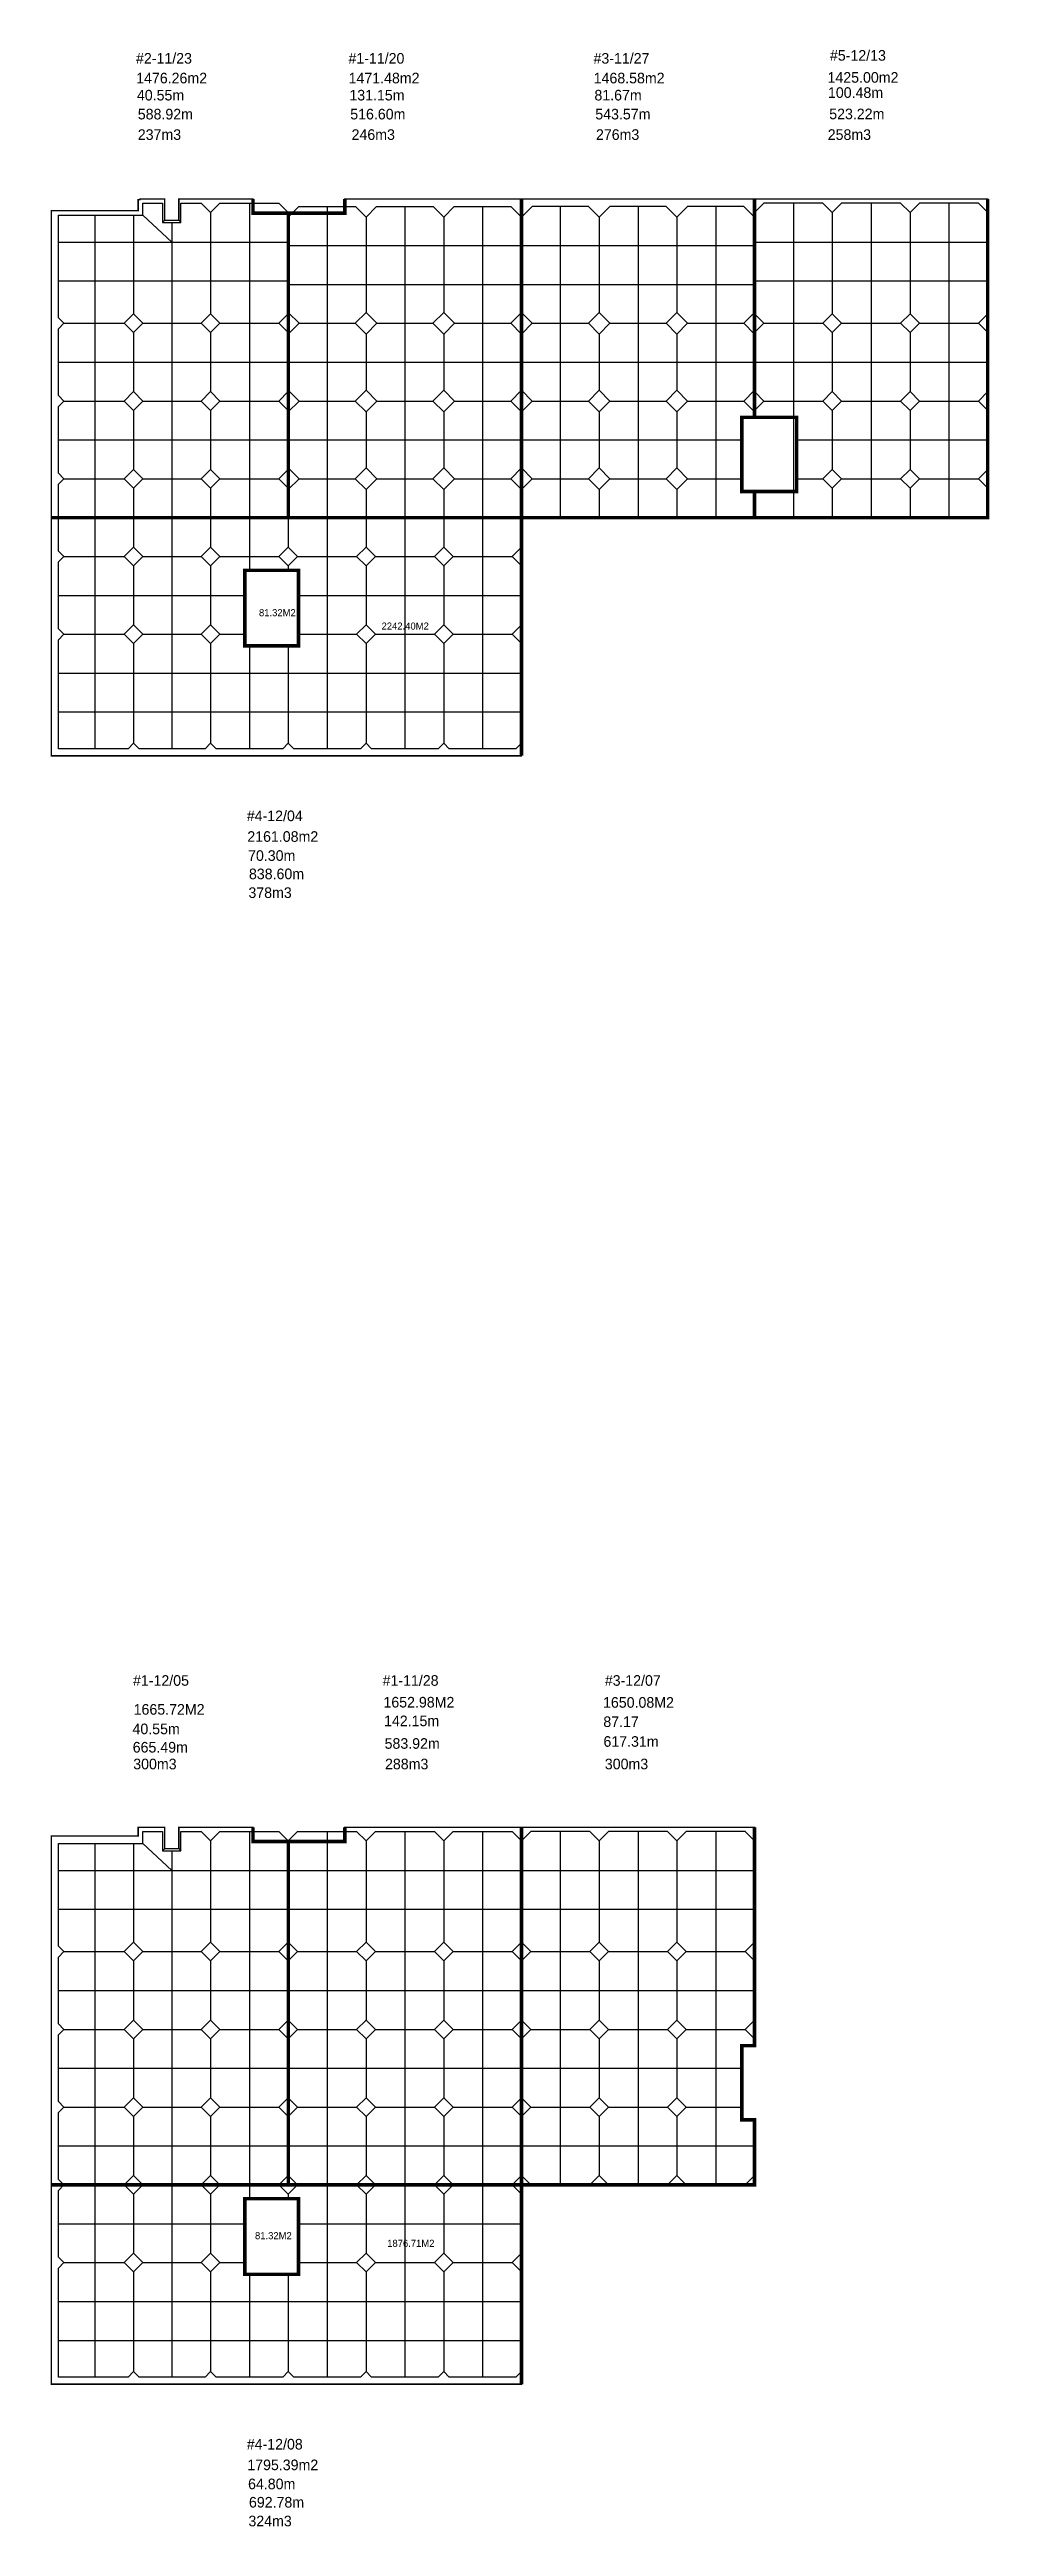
# Model space of a CAD drawing. Header units: millimetres. Extents: x -552870 to 1405794, y -1345622 to 197746.
# Drawn here: x -552870 to -419820, y -1116943 to -766477 of the extents above; entities that cross this region are included whole.
import ezdxf

# ---------------------------------------------------------------- set-up
doc = ezdxf.new("R2010")
doc.units = ezdxf.units.MM
doc.header["$LTSCALE"] = 1000
doc.header["$MEASUREMENT"] = 0
doc.layers.get('0').update_dxf_attribs({"linetype": 'CONTINUOUS'})
doc.styles.add('나눔바른고딕', font='')
doc.styles.get('나눔바른고딕').set_extended_font_data('나눔바른고딕')

msp = doc.modelspace()

# ---------------------------------------------------------------- texts
at = {"ltscale": 10000, "style": '나눔바른고딕'}
for s, p in [('#2-11/23', (-540628, -768472.4)), ('#1-11/20', (-510556, -768472.4)), ('#3-11/27', (-475868.9, -768472.4)), ('#5-12/13', (-442400.1, -768057.2)), ('#4-12/04', (-524947.2, -875655.8)), ('#1-12/05', (-541049.3, -997991.4)), ('#1-11/28', (-505719.5, -997991.4)), ('#1', (-505719.5, -997991.4)), ('#3-12/07', (-474269.5, -997991.4)), ('#4-12/08', (-524947.2, -1106055.8))]:
    msp.add_text(s, height=1500, dxfattribs=at).set_placement(p)
at = {"color": 2, "ltscale": 10000, "style": '나눔바른고딕'}
for s, height, p in [('1476.26m2 ', 1500, (-540604.7, -771263.4)), ('1471.48m2 ', 1500, (-510532.7, -771263.4)), ('1468.58m2 ', 1500, (-475845.6, -771263.4)), ('1425.00m2 ', 1500, (-442740.9, -771171.6)), ('81.32M2 ', 1000, (-523219.9, -846659.5)), ('2242.40M2 ', 1000, (-505869.4, -848549.8)), ('2161.08m2 ', 1500, (-524871.3, -878580.1)), ('1665.72M2 ', 1500, (-540961.2, -1002082.7)), ('1652.98M2 ', 1500, (-505600.8, -1001066.5)), ('1652.98M2 ', 1500, (-505600.8, -1001066.5)), ('1650.08M2 ', 1500, (-474519.8, -1001098.3)), ('81.32M2 ', 1000, (-523783.2, -1076298.3)), ('1876.71M2 ', 1000, (-505071.8, -1077381.1)), ('1795.39m2 ', 1500, (-524871.3, -1108980.1))]:
    msp.add_text(s, height=height, dxfattribs=at).set_placement(p)
at = {"color": 1, "ltscale": 10000, "style": '나눔바른고딕'}
for s, p in [('40.55m', (-540497.6, -773684.2)), ('131.15m', (-510425.6, -773684.2)), ('81.67m', (-475738.6, -773684.2)), ('100.48m', (-442681.2, -773315.8)), ('70.30m', (-524764.3, -881273.6)), ('142.15m', (-505518.5, -1003707.3)), ('142.15m', (-505518.5, -1003707.3)), ('87.17', (-474480.5, -1003828)), ('40.55m', (-541124.9, -1004848.2)), ('64.80m', (-524764.3, -1111673.6))]:
    msp.add_text(s, height=1500, dxfattribs=at).set_placement(p)
at = {"color": 114, "ltscale": 10000, "true_color": 0x139b48, "style": '나눔바른고딕'}
for s, p in [('588.92m', (-540373.3, -776365.4)), ('516.60m', (-510301.3, -776365.4)), ('543.57m', (-475614.2, -776365.4)), ('523.22m', (-442500.7, -776338)), ('838.60m', (-524639.9, -883866.5)), ('583.92m', (-505437.5, -1006907.6)), ('583.92m', (-505437.5, -1006907.6)), ('617.31m', (-474458.8, -1006624.2)), ('665.49m', (-541092.5, -1007439)), ('692.78m', (-524639.9, -1114266.5))]:
    msp.add_text(s, height=1500, dxfattribs=at).set_placement(p)
at = {"color": 7, "ltscale": 10000, "style": '나눔바른고딕'}
for s, p in [('237m3', (-540373.3, -779261.1)), ('246m3', (-510112.6, -779261.1)), ('276m3', (-475521.3, -779261.1)), ('258m3', (-442713.4, -779261.1)), ('378m3', (-524715.5, -886521.3)), ('300m3', (-541018.6, -1009808.8)), ('288m3', (-505380, -1009808.8)), ('300m3', (-474262.7, -1009808.8)), ('324m3', (-524715.5, -1116921.3))]:
    msp.add_text(s, height=1500, dxfattribs=at).set_placement(p)

# ---------------------------------------------------------------- linework, layer by layer
at = {"color": 2, "ltscale": 10000, "const_width": 200}
for points in [[(-552619.9, -789259.5), (-552619.9, -832709.5), (-519069.9, -832709.5), (-519069.9, -789634.5), (-524069.9, -789634.5), (-524069.9, -787634.5), (-534569.9, -787634.5), (-534569.9, -790634.5), (-536569.9, -790634.5), (-536569.9, -787634.5), (-540057.4, -787634.5), (-540057.4, -787709.5), (-540319.9, -787709.5), (-540319.9, -789259.5), (-552619.9, -789259.5)], [(-519069.9, -789634.5), (-519069.9, -832709.5), (-486069.9, -832709.5), (-486069.9, -787634.5), (-511069.9, -787634.5), (-511069.9, -789634.5), (-519069.9, -789634.5), (-519069.9, -789634.5)], [(-453069.9, -787634.5), (-453069.9, -818509.5), (-454869.9, -818509.5), (-454869.9, -829009.5), (-453069.9, -829009.5), (-453069.9, -832709.5), (-486069.9, -832709.5), (-486069.9, -787634.5), (-453069.9, -787634.5)], [(-420069.9, -827459.5), (-420069.9, -787634.5), (-453069.9, -787634.5), (-453069.9, -818509.5), (-447119.9, -818509.5), (-447119.9, -829009.5), (-453069.9, -829009.5), (-453069.9, -832709.5), (-420069.9, -832709.5), (-420069.9, -827459.5)], [(-552619.9, -832709.5), (-552619.9, -866409.5), (-486069.9, -866409.5), (-486069.9, -832719.4), (-552619.9, -832709.5)], [(-525219.9, -840159.5), (-525219.9, -850859.5), (-517619.9, -850859.5), (-517619.9, -840159.5), (-525219.9, -840159.5)], [(-524069.9, -1018034.5), (-534569.9, -1018034.5), (-534569.9, -1021034.5), (-536569.9, -1021034.5), (-536569.9, -1018034.5), (-540319.9, -1018034.5), (-540319.9, -1019259.5), (-552619.9, -1019259.5), (-552619.9, -1068609.5), (-519069.9, -1068609.5), (-519069.9, -1020034.5), (-524069.9, -1020034.5), (-524069.9, -1018034.5)], [(-511069.9, -1018034.5), (-511069.9, -1020034.5), (-519069.9, -1020034.5), (-519069.9, -1068609.5), (-486069.9, -1068609.5), (-486069.9, -1018034.5), (-511069.9, -1018034.5)], [(-453069.9, -1018034.5), (-453069.9, -1048909.5), (-454869.9, -1048909.5), (-454869.9, -1059409.5), (-453069.9, -1059409.5), (-453069.9, -1068609.5), (-486069.9, -1068609.5), (-486069.9, -1018034.5), (-453069.9, -1018034.5)], [(-552619.9, -1068609.5), (-552619.9, -1096809.5), (-486069.9, -1096809.5), (-486069.9, -1068609.5), (-552619.9, -1068609.5)], [(-525219.9, -1070559.5), (-517619.9, -1070559.5), (-517619.9, -1081259.5), (-525219.9, -1081259.5), (-525219.9, -1070559.5)]]:
    msp.add_lwpolyline(points, dxfattribs=at)
at = {"color": 114, "ltscale": 10000, "true_color": 0x139b48}
for points in [[(-551619.9, -832709.5), (-551619.9, -827983.7), (-550845.6, -827209.5), (-551619.9, -826435.2), (-551619.9, -816983.7), (-550845.6, -816209.5), (-551619.9, -815435.2), (-551619.9, -805983.7), (-550845.6, -805209.5), (-551619.9, -804435.2), (-551619.9, -789909.5), (-539645.6, -789909.5), (-539645.6, -788209.5), (-536869.9, -788209.5), (-536869.9, -790934.5), (-534269.9, -790934.5), (-534269.9, -788209.5), (-531394.2, -788209.5), (-530069.9, -789533.7), (-528745.6, -788209.5), (-520394.2, -788209.5), (-519069.9, -789533.7), (-519069.9, -803885.2), (-520394.2, -805209.5), (-519069.9, -806533.7), (-519069.9, -814885.2), (-520394.2, -816209.5), (-519069.9, -817533.7), (-519069.9, -825885.2), (-520394.2, -827209.5), (-519069.9, -828533.7), (-519069.9, -832709.5)], [(-524569.9, -788209.5), (-524569.9, -832709.5)], [(-420069.9, -789533.7), (-421394.2, -788209.5), (-429745.6, -788209.5), (-431069.9, -789533.7), (-432394.2, -788209.5), (-440745.6, -788209.5), (-442069.9, -789533.7), (-443394.2, -788209.5), (-451745.6, -788209.5), (-453069.9, -789533.7), (-453069.9, -803885.2), (-451745.6, -805209.5), (-453069.9, -806533.7), (-453069.9, -814885.2), (-451745.6, -816209.5), (-453069.9, -817533.7)], [(-447569.9, -788209.5), (-447569.9, -832709.5)], [(-436569.9, -788209.5), (-436569.9, -832709.5)], [(-425569.9, -788209.5), (-425569.9, -832709.5)], [(-546469.9, -789909.5), (-546469.9, -832709.5)], [(-540969.9, -789909.5), (-540969.9, -803885.2)], [(-539645.6, -789909.5), (-535569.9, -793709.5)], [(-536569.9, -790634.5), (-536869.9, -790934.5)], [(-535569.9, -790934.5), (-535569.9, -832709.5)], [(-534569.9, -790634.5), (-534269.9, -790934.5)], [(-530069.9, -789533.7), (-530069.9, -803885.2)], [(-519069.9, -790209.5), (-517569.9, -788709.5), (-509569.9, -788709.5), (-508069.9, -790209.5), (-506569.9, -788709.5), (-498569.9, -788709.5), (-497069.9, -790209.5), (-495569.9, -788709.5), (-487569.9, -788709.5), (-486069.9, -790209.5)], [(-513569.9, -788709.5), (-513569.9, -832709.5)], [(-508069.9, -790209.5), (-508069.9, -803685.2)], [(-502569.9, -788709.5), (-502569.9, -832709.5)], [(-497069.9, -790209.5), (-497069.9, -803685.2)], [(-491569.9, -788709.5), (-491569.9, -832709.5)], [(-453069.9, -790209.5), (-454569.9, -788709.5), (-462569.9, -788709.5), (-464069.9, -790209.5), (-465569.9, -788709.5), (-473569.9, -788709.5), (-475069.9, -790209.5), (-476569.9, -788709.5), (-484569.9, -788709.5), (-486069.9, -790209.5), (-486069.9, -803685.2), (-484545.6, -805209.5), (-486069.9, -806733.7), (-486069.9, -814685.2), (-484545.6, -816209.5), (-486069.9, -817733.7), (-486069.9, -825685.2), (-484545.6, -827209.5), (-486069.9, -828733.7), (-486069.9, -832709.5)], [(-480569.9, -788709.5), (-480569.9, -832709.5)], [(-475069.9, -790209.5), (-475069.9, -803685.2)], [(-469569.9, -788709.5), (-469569.9, -832709.5)], [(-464069.9, -790209.5), (-464069.9, -803685.2)], [(-458569.9, -788709.5), (-458569.9, -832709.5)], [(-442069.9, -789533.7), (-442069.9, -803885.2)], [(-431069.9, -789533.7), (-431069.9, -803885.2)], [(-551618, -793709.5), (-519069.9, -793709.5)], [(-519069.9, -794209.5), (-486069.9, -794209.5)], [(-486069.9, -794209.5), (-453069.9, -794209.5)], [(-453069.9, -793709.5), (-420069.9, -793709.5)], [(-551619.9, -799209.5), (-519069.9, -799209.5)], [(-519069.9, -799709.5), (-486069.9, -799709.5)], [(-486069.9, -799709.5), (-453069.9, -799709.5)], [(-453069.9, -799209.5), (-420069.9, -799209.5)], [(-550845.6, -805209.5), (-542294.2, -805209.5)], [(-540969.9, -803885.2), (-542294.2, -805209.5), (-540969.9, -806533.7), (-539645.6, -805209.5), (-540969.9, -803885.2)], [(-539645.6, -805209.5), (-531294.2, -805209.5)], [(-530069.9, -803885.2), (-531394.2, -805209.5), (-530069.9, -806533.7), (-528745.6, -805209.5), (-530069.9, -803885.2)], [(-528745.6, -805209.5), (-520394.2, -805209.5)], [(-519069.9, -803685.2), (-517545.6, -805209.5), (-519069.9, -806733.7)], [(-517545.6, -805209.5), (-509594.2, -805209.5)], [(-508069.9, -803685.2), (-509594.2, -805209.5), (-508069.9, -806733.7), (-506545.6, -805209.5), (-508069.9, -803685.2)], [(-506545.6, -805209.5), (-498594.2, -805209.5)], [(-497069.9, -803685.2), (-498594.2, -805209.5), (-497069.9, -806733.7), (-495545.6, -805209.5), (-497069.9, -803685.2)], [(-495545.6, -805209.5), (-487594.2, -805209.5)], [(-486069.9, -803685.2), (-487594.2, -805209.5), (-486069.9, -806733.7)], [(-484545.6, -805209.5), (-476594.2, -805209.5)], [(-475069.9, -803685.2), (-476594.2, -805209.5), (-475069.9, -806733.7), (-473545.6, -805209.5), (-475069.9, -803685.2)], [(-473545.6, -805209.5), (-465594.2, -805209.5)], [(-464069.9, -803685.2), (-465594.2, -805209.5), (-464069.9, -806733.7), (-462545.6, -805209.5), (-464069.9, -803685.2)], [(-462545.6, -805209.5), (-454594.2, -805209.5)], [(-453069.9, -803685.2), (-454594.2, -805209.5), (-453069.9, -806733.7)], [(-451745.6, -805209.5), (-443394.2, -805209.5)], [(-442069.9, -803885.2), (-443394.2, -805209.5), (-442069.9, -806533.7), (-440745.6, -805209.5), (-442069.9, -803885.2)], [(-440745.6, -805209.5), (-432394.2, -805209.5)], [(-431069.9, -803885.2), (-432394.2, -805209.5), (-431069.9, -806533.7), (-429745.6, -805209.5), (-431069.9, -803885.2)], [(-429745.6, -805209.5), (-421394.2, -805209.5)], [(-420069.9, -803885.2), (-421394.2, -805209.5), (-420069.9, -806533.7)], [(-540969.9, -806533.7), (-540969.9, -814885.2)], [(-530069.9, -806533.7), (-530069.9, -814885.2)], [(-508069.9, -806733.7), (-508069.9, -814685.2)], [(-497069.9, -806733.7), (-497069.9, -814685.2)], [(-475069.9, -806733.7), (-475069.9, -814685.2)], [(-464069.9, -806733.7), (-464069.9, -814685.2)], [(-442069.9, -806533.7), (-442069.9, -814885.2)], [(-431069.9, -806533.7), (-431069.9, -814885.2)], [(-551618, -810709.5), (-519069.9, -810709.5)], [(-519069.9, -810709.5), (-486069.9, -810709.5)], [(-486069.9, -810709.5), (-453069.9, -810709.5)], [(-453069.9, -810709.5), (-420069.9, -810709.5)], [(-550845.6, -816209.5), (-542294.2, -816209.5)], [(-540969.9, -814885.2), (-542294.2, -816209.5), (-540969.9, -817533.7), (-539645.6, -816209.5), (-540969.9, -814885.2)], [(-539745.6, -816209.5), (-531394.2, -816209.5)], [(-530069.9, -814885.2), (-531394.2, -816209.5), (-530069.9, -817533.7), (-528745.6, -816209.5), (-530069.9, -814885.2)], [(-528745.6, -816209.5), (-520394.2, -816209.5)], [(-519069.9, -814685.2), (-517545.6, -816209.5), (-519069.9, -817733.7)], [(-517545.6, -816209.5), (-509594.2, -816209.5)], [(-508069.9, -814685.2), (-509594.2, -816209.5), (-508069.9, -817733.7), (-506545.6, -816209.5), (-508069.9, -814685.2)], [(-506545.6, -816209.5), (-498594.2, -816209.5)], [(-497069.9, -814685.2), (-498594.2, -816209.5), (-497069.9, -817733.7), (-495545.6, -816209.5), (-497069.9, -814685.2)], [(-495545.6, -816209.5), (-487594.2, -816209.5)], [(-486069.9, -814685.2), (-487594.2, -816209.5), (-486069.9, -817733.7)], [(-484545.6, -816209.5), (-476594.2, -816209.5)], [(-475069.9, -814685.2), (-476594.2, -816209.5), (-475069.9, -817733.7), (-473545.6, -816209.5), (-475069.9, -814685.2)], [(-473545.6, -816209.5), (-465594.2, -816209.5)], [(-464069.9, -814685.2), (-465594.2, -816209.5), (-464069.9, -817733.7), (-462545.6, -816209.5), (-464069.9, -814685.2)], [(-462545.6, -816209.5), (-454594.2, -816209.5)], [(-453069.9, -814685.2), (-454594.2, -816209.5), (-453069.9, -817733.7)], [(-451745.6, -816209.5), (-443394.2, -816209.5)], [(-442069.9, -814885.2), (-443394.2, -816209.5), (-442069.9, -817533.7), (-440745.6, -816209.5), (-442069.9, -814885.2)], [(-440745.6, -816209.5), (-432394.2, -816209.5)], [(-431069.9, -814885.2), (-432394.2, -816209.5), (-431069.9, -817533.7), (-429745.6, -816209.5), (-431069.9, -814885.2)], [(-429745.6, -816209.5), (-421394.2, -816209.5)], [(-420069.9, -814885.2), (-421394.2, -816209.5), (-420069.9, -817533.7)], [(-540969.9, -817533.7), (-540969.9, -825885.2)], [(-530069.9, -817533.7), (-530069.9, -825885.2)], [(-508069.9, -817733.7), (-508069.9, -825685.2)], [(-497069.9, -817733.7), (-497069.9, -825685.2)], [(-475069.9, -817733.7), (-475069.9, -825685.2)], [(-464069.9, -817733.7), (-464069.9, -825685.2)], [(-442069.9, -817533.7), (-442069.9, -825885.2)], [(-431069.9, -817533.7), (-431069.9, -825885.2)], [(-551618, -821709.5), (-519069.9, -821709.5)], [(-519069.9, -821709.5), (-486069.9, -821709.5)], [(-486069.9, -821709.5), (-454869.9, -821709.5)], [(-447119.9, -821709.5), (-420071, -821709.5)], [(-540969.9, -825885.2), (-542294.2, -827209.5), (-540969.9, -828533.7), (-539645.6, -827209.5), (-540969.9, -825885.2)], [(-530069.9, -825885.2), (-531394.2, -827209.5), (-530069.9, -828533.7), (-528745.6, -827209.5), (-530069.9, -825885.2)], [(-519069.9, -825685.2), (-517545.6, -827209.5), (-519069.9, -828733.7)], [(-508069.9, -825685.2), (-509594.2, -827209.5), (-508069.9, -828733.7), (-506545.6, -827209.5), (-508069.9, -825685.2)], [(-497069.9, -825685.2), (-498594.2, -827209.5), (-497069.9, -828733.7), (-495545.6, -827209.5), (-497069.9, -825685.2)], [(-486069.9, -825685.2), (-487594.2, -827209.5), (-486069.9, -828733.7)], [(-475069.9, -825685.2), (-476594.2, -827209.5), (-475069.9, -828733.7), (-473545.6, -827209.5), (-475069.9, -825685.2)], [(-464069.9, -825685.2), (-465594.2, -827209.5), (-464069.9, -828733.7), (-462545.6, -827209.5), (-464069.9, -825685.2)], [(-442069.9, -825885.2), (-443394.2, -827209.5), (-442069.9, -828533.7), (-440745.6, -827209.5), (-442069.9, -825885.2)], [(-431069.9, -825885.2), (-432394.2, -827209.5), (-431069.9, -828533.7), (-429745.6, -827209.5), (-431069.9, -825885.2)], [(-420069.9, -825885.2), (-421394.2, -827209.5), (-420069.9, -828533.7)], [(-550845.6, -827209.5), (-542294.2, -827209.5)], [(-540969.9, -828533.7), (-540969.9, -832709.5)], [(-539645.6, -827209.5), (-531394.2, -827209.5)], [(-530069.9, -828533.7), (-530069.9, -832709.5)], [(-528745.6, -827209.5), (-520394.2, -827209.5)], [(-517545.6, -827209.5), (-509594.2, -827209.5)], [(-508069.9, -828733.7), (-508069.9, -832709.5)], [(-506545.6, -827209.5), (-498594.2, -827209.5)], [(-497069.9, -828733.7), (-497069.9, -832709.5)], [(-495545.6, -827209.5), (-487594.2, -827209.5)], [(-484545.6, -827209.5), (-476594.2, -827209.5)], [(-475069.9, -828733.7), (-475069.9, -832709.5)], [(-473545.6, -827209.5), (-465594.2, -827209.5)], [(-464069.9, -828733.7), (-464069.9, -832709.5)], [(-462545.6, -827209.5), (-454869.9, -827209.5)], [(-447119.9, -827209.5), (-443394.2, -827209.5)], [(-442069.9, -828533.7), (-442069.9, -832709.5)], [(-440745.6, -827209.5), (-432394.2, -827209.5)], [(-431069.9, -828533.7), (-431069.9, -832709.5)], [(-429745.6, -827209.5), (-421394.2, -827209.5)], [(-486069.9, -864635.2), (-486844.2, -865409.5), (-496295.6, -865409.5), (-497069.9, -864635.2), (-497844.2, -865409.5), (-507295.6, -865409.5), (-508069.9, -864635.2), (-508844.2, -865409.5), (-518295.6, -865409.5), (-519069.9, -864635.2), (-519844.2, -865409.5), (-529295.6, -865409.5), (-530069.9, -864635.2), (-530844.2, -865409.5), (-540195.6, -865409.5), (-540969.9, -864635.2), (-541744.2, -865409.5), (-551619.9, -865409.5), (-551619.9, -849983.7), (-550845.6, -849209.5), (-551619.9, -848435.2), (-551619.9, -838983.7), (-550845.6, -838209.5), (-551619.9, -837435.2), (-551619.9, -832709.5), (-486069.9, -832709.5)], [(-546469.9, -832709.5), (-546469.9, -865409.5)], [(-540969.9, -832709.5), (-540969.9, -836885.2)], [(-535569.9, -832709.5), (-535569.9, -865409.5)], [(-530069.9, -832712.8), (-530069.9, -836885.2)], [(-524569.9, -832709.5), (-524569.9, -840159.5)], [(-519069.9, -832714.5), (-519069.9, -836885.2)], [(-513569.9, -832715.3), (-513569.9, -865409.5)], [(-508069.9, -832709.5), (-508069.9, -836885.2)], [(-502569.9, -832715.3), (-502569.9, -865409.5)], [(-497069.9, -832717.8), (-497069.9, -836885.2)], [(-491569.9, -832715.3), (-491569.9, -865409.5)], [(-540969.9, -836885.2), (-542294.2, -838209.5), (-540969.9, -839533.7), (-539645.6, -838209.5), (-540969.9, -836885.2)], [(-530069.9, -836885.2), (-531394.2, -838209.5), (-530069.9, -839533.7), (-528745.6, -838209.5), (-530069.9, -836885.2)], [(-519069.9, -836885.2), (-520394.2, -838209.5), (-519069.9, -839533.7), (-517745.6, -838209.5), (-519069.9, -836885.2)], [(-508069.9, -836885.2), (-509394.2, -838209.5), (-508069.9, -839533.7), (-506745.6, -838209.5), (-508069.9, -836885.2)], [(-497069.9, -836885.2), (-498394.2, -838209.5), (-497069.9, -839533.7), (-495745.6, -838209.5), (-497069.9, -836885.2)], [(-486069.9, -836886.1), (-487394.2, -838210.4), (-486069.9, -839534.7)], [(-550845.6, -838209.5), (-542294.2, -838209.5)], [(-540969.9, -839533.7), (-540969.9, -847885.2)], [(-539647.3, -838211.1), (-531394.2, -838211.1)], [(-530069.9, -839533.7), (-530069.9, -847885.2)], [(-528745.6, -838209.5), (-520394.2, -838208.6)], [(-519069.9, -839533.7), (-519069.9, -840159.5)], [(-517745.6, -838209.5), (-509394.2, -838209.5)], [(-508069.9, -839533.7), (-508069.9, -847885.2)], [(-506745.6, -838209.5), (-498394.2, -838209.5)], [(-497069.9, -839533.7), (-497069.9, -847885.2)], [(-495745.6, -838209.5), (-487394.2, -838209.5)], [(-551619.9, -843709.5), (-525219.9, -843709.5)], [(-517619.9, -843709.5), (-486069.9, -843709.5)], [(-540969.9, -847885.2), (-542294.2, -849209.5), (-540969.9, -850533.7), (-539645.6, -849209.5), (-540969.9, -847885.2)], [(-530069.9, -847885.2), (-531394.2, -849209.5), (-530069.9, -850533.7), (-528745.6, -849209.5), (-530069.9, -847885.2)], [(-508069.9, -847885.2), (-509394.2, -849209.5), (-508069.9, -850533.7), (-506745.6, -849209.5), (-508069.9, -847885.2)], [(-497069.9, -847885.2), (-498394.2, -849209.5), (-497069.9, -850533.7), (-495745.6, -849209.5), (-497069.9, -847885.2)], [(-486069.9, -847885.2), (-487394.2, -849209.5), (-486069.9, -850533.7)], [(-550845.6, -849209.5), (-542294.2, -849209.5)], [(-540969.9, -850533.7), (-540969.9, -864635.2)], [(-539645.6, -849209.5), (-531394.2, -849209.5)], [(-530069.9, -850533.7), (-530069.9, -864635.2)], [(-528746.6, -849208.6), (-525219.9, -849208.6)], [(-524569.9, -850859.5), (-524569.9, -865409.5)], [(-519069.9, -850859.5), (-519069.9, -864635.2)], [(-517619.9, -849208.6), (-509394.2, -849208.6)], [(-508069.9, -850533.7), (-508069.9, -864635.2)], [(-506745.6, -849209.5), (-498394.2, -849209.5)], [(-497069.9, -850533.7), (-497069.9, -864635.2)], [(-495746.6, -849208.6), (-487394.2, -849208.6)], [(-551619.9, -854709.5), (-486069.9, -854709.5)], [(-551619.9, -860209.5), (-486069.9, -860209.5)], [(-550845.6, -1068609.5), (-551619.9, -1067835.2), (-551619.9, -1058383.7), (-550845.6, -1057609.5), (-551619.9, -1056835.2), (-551619.9, -1047383.7), (-550845.6, -1046609.5), (-551619.9, -1045835.2), (-551619.9, -1036383.7), (-550845.6, -1035609.5), (-551619.9, -1034835.2), (-551619.9, -1020309.5), (-539645.6, -1020309.5), (-539645.6, -1018609.5), (-536870.6, -1018609.5), (-536870.6, -1021334.5), (-534270.6, -1021334.5), (-534270.6, -1018609.5), (-531394.2, -1018609.5), (-530069.9, -1019933.7), (-528745.6, -1018609.5), (-520394.2, -1018609.5), (-519069.9, -1019933.7), (-519069.9, -1034285.2), (-520394.2, -1035609.5), (-519069.9, -1036933.7), (-519069.9, -1045285.2), (-520394.2, -1046609.5), (-519069.9, -1047933.7), (-519069.9, -1056285.2), (-520394.2, -1057609.5), (-519069.9, -1058933.7), (-519069.9, -1067285.2), (-520394.2, -1068609.5)], [(-524569.9, -1018609.5), (-524569.9, -1068609.5)], [(-519069.9, -1019933.7), (-517745.6, -1018609.5), (-509394.2, -1018609.5), (-508069.9, -1019933.7), (-506745.6, -1018609.5), (-498394.2, -1018609.5), (-497069.9, -1019933.7), (-495745.6, -1018609.5), (-487394.2, -1018609.5), (-486069.9, -1019933.7)], [(-513569.9, -1018609.5), (-513569.9, -1068609.5)], [(-502569.9, -1018609.5), (-502569.9, -1068609.5)], [(-491569.9, -1018609.5), (-491569.9, -1068609.5)], [(-453069.9, -1019933.7), (-454394.2, -1018609.5), (-462745.6, -1018609.5), (-464069.9, -1019933.7), (-465394.2, -1018609.5), (-473745.6, -1018609.5), (-475069.9, -1019933.7), (-476394.2, -1018609.5), (-484745.6, -1018609.5), (-486069.9, -1019933.7), (-486069.9, -1034285.2), (-484745.6, -1035609.5), (-486069.9, -1036933.7), (-486069.9, -1045285.2), (-484745.6, -1046609.5), (-486069.9, -1047933.7), (-486069.9, -1056285.2), (-484745.6, -1057609.5), (-486069.9, -1058933.7), (-486069.9, -1067285.2), (-484745.6, -1068609.5)], [(-480569.9, -1018609.5), (-480569.9, -1068609.5)], [(-469569.9, -1018609.5), (-469569.9, -1068609.5)], [(-458569.9, -1018609.5), (-458569.9, -1068609.5)], [(-546469.9, -1020309.5), (-546469.9, -1068609.5)], [(-540969.9, -1020309.5), (-540969.9, -1034285.2)], [(-539645.6, -1020309.5), (-535569.9, -1024109.5)], [(-536569.9, -1021034.5), (-536870.6, -1021334.5)], [(-535569.9, -1021334.5), (-535569.9, -1068609.5)], [(-534569.9, -1021034.5), (-534270.6, -1021334.5)], [(-530069.9, -1019933.7), (-530069.9, -1034285.2)], [(-508069.9, -1019933.7), (-508069.9, -1034285.2), (-509394.2, -1035609.5), (-508069.9, -1036933.7), (-506745.6, -1035609.5), (-508069.9, -1034285.2)], [(-497069.9, -1019933.7), (-497069.9, -1034285.2)], [(-475069.9, -1019933.7), (-475069.9, -1034285.2)], [(-464069.9, -1019933.7), (-464069.9, -1034285.2)], [(-551619.9, -1024109.5), (-519069.9, -1024109.5)], [(-519069.9, -1024109.5), (-486069.9, -1024109.5)], [(-486069.9, -1024109.5), (-453069.9, -1024109.5)], [(-551619.9, -1029609.5), (-519069.9, -1029609.5)], [(-519069.9, -1029609.5), (-486069.9, -1029609.5)], [(-486069.9, -1029609.5), (-453069.9, -1029609.5)], [(-550845.6, -1035609.5), (-542294.2, -1035609.5)], [(-540969.9, -1034285.2), (-542294.2, -1035609.5), (-540969.9, -1036933.7), (-539645.6, -1035609.5), (-540969.9, -1034285.2)], [(-540969.9, -1036933.7), (-540969.9, -1045285.2)], [(-539645.6, -1035609.5), (-531394.2, -1035609.5)], [(-530069.9, -1034285.2), (-531394.2, -1035609.5), (-530069.9, -1036933.7), (-528745.6, -1035609.5), (-530069.9, -1034285.2)], [(-530069.9, -1036933.7), (-530069.9, -1045285.2)], [(-528745.6, -1035609.5), (-520394.2, -1035609.5)], [(-519069.9, -1034285.2), (-517745.6, -1035609.5), (-519069.9, -1036933.7)], [(-517745.6, -1035609.5), (-509394.2, -1035609.5)], [(-508069.9, -1036933.7), (-508069.9, -1045285.2)], [(-506745.6, -1035609.5), (-498394.2, -1035609.5)], [(-497069.9, -1034285.2), (-498394.2, -1035609.5), (-497069.9, -1036933.7), (-495745.6, -1035609.5), (-497069.9, -1034285.2)], [(-497069.9, -1036933.7), (-497069.9, -1045285.2)], [(-495745.6, -1035609.5), (-487394.2, -1035609.5)], [(-486069.9, -1034285.2), (-487394.2, -1035609.5), (-486069.9, -1036933.7)], [(-484745.6, -1035609.5), (-476394.2, -1035609.5)], [(-475069.9, -1034285.2), (-476394.2, -1035609.5), (-475069.9, -1036933.7), (-473745.6, -1035609.5), (-475069.9, -1034285.2)], [(-475069.9, -1036933.7), (-475069.9, -1045285.2)], [(-473745.6, -1035609.5), (-465394.2, -1035609.5)], [(-464069.9, -1034285.2), (-465394.2, -1035609.5), (-464069.9, -1036933.7), (-462745.6, -1035609.5), (-464069.9, -1034285.2)], [(-464069.9, -1036933.7), (-464069.9, -1045285.2)], [(-462745.6, -1035609.5), (-454394.2, -1035609.5)], [(-453069.9, -1034285.2), (-454394.2, -1035609.5), (-453069.9, -1036933.7)], [(-551619.9, -1041109.5), (-519069.9, -1041109.5)], [(-519069.9, -1041109.5), (-486069.9, -1041109.5)], [(-486069.9, -1041109.5), (-453069.9, -1041109.5)], [(-550845.6, -1046609.5), (-542294.2, -1046609.5)], [(-540969.9, -1045285.2), (-542294.2, -1046609.5), (-540969.9, -1047933.7), (-539645.6, -1046609.5), (-540969.9, -1045285.2)], [(-539645.6, -1046609.5), (-531394.2, -1046609.5)], [(-530069.9, -1045285.2), (-531394.2, -1046609.5), (-530069.9, -1047933.7), (-528745.6, -1046609.5), (-530069.9, -1045285.2)], [(-528745.6, -1046609.5), (-520394.2, -1046609.5)], [(-519069.9, -1045285.2), (-517745.6, -1046609.5), (-519069.9, -1047933.7)], [(-517745.6, -1046609.5), (-509394.2, -1046609.5)], [(-508069.9, -1045285.2), (-509394.2, -1046609.5), (-508069.9, -1047933.7), (-506745.6, -1046609.5), (-508069.9, -1045285.2)], [(-506745.6, -1046609.5), (-498394.2, -1046609.5)], [(-497069.9, -1045285.2), (-498394.2, -1046609.5), (-497069.9, -1047933.7), (-495745.6, -1046609.5), (-497069.9, -1045285.2)], [(-495745.6, -1046609.5), (-487394.2, -1046609.5)], [(-486069.9, -1045285.2), (-487394.2, -1046609.5), (-486069.9, -1047933.7)], [(-484745.6, -1046609.5), (-476394.2, -1046609.5)], [(-475069.9, -1045285.2), (-476394.2, -1046609.5), (-475069.9, -1047933.7), (-473745.6, -1046609.5), (-475069.9, -1045285.2)], [(-473745.6, -1046609.5), (-465394.2, -1046609.5)], [(-464069.9, -1045285.2), (-465394.2, -1046609.5), (-464069.9, -1047933.7), (-462745.6, -1046609.5), (-464069.9, -1045285.2)], [(-462745.6, -1046609.5), (-454394.2, -1046609.5)], [(-453069.9, -1045285.2), (-454394.2, -1046609.5), (-453069.9, -1047933.7)], [(-540969.9, -1047933.7), (-540969.9, -1056285.2)], [(-530069.9, -1047933.7), (-530069.9, -1056285.2)], [(-508069.9, -1047933.7), (-508069.9, -1056285.2)], [(-497069.9, -1047933.7), (-497069.9, -1056285.2)], [(-475069.9, -1047933.7), (-475069.9, -1056285.2)], [(-464069.9, -1047933.7), (-464069.9, -1056285.2)], [(-551619.9, -1052109.5), (-519069.9, -1052109.5)], [(-519069.9, -1052109.5), (-486069.9, -1052109.5)], [(-486069.9, -1052109.5), (-454869.9, -1052109.5)], [(-550845.6, -1057609.5), (-542294.2, -1057609.5)], [(-540969.9, -1056285.2), (-542294.2, -1057609.5), (-540969.9, -1058933.7), (-539645.6, -1057609.5), (-540969.9, -1056285.2)], [(-539645.6, -1057609.5), (-531394.2, -1057609.5)], [(-530069.9, -1056285.2), (-531394.2, -1057609.5), (-530069.9, -1058933.7), (-528745.6, -1057609.5), (-530069.9, -1056285.2)], [(-528745.6, -1057609.5), (-520394.2, -1057609.5)], [(-519069.9, -1056285.2), (-517745.6, -1057609.5), (-519069.9, -1058933.7)], [(-517745.6, -1057609.5), (-509394.2, -1057609.5)], [(-508069.9, -1056285.2), (-509394.2, -1057609.5), (-508069.9, -1058933.7), (-506745.6, -1057609.5), (-508069.9, -1056285.2)], [(-506745.6, -1057609.5), (-498394.2, -1057609.5)], [(-497069.9, -1056285.2), (-498394.2, -1057609.5), (-497069.9, -1058933.7), (-495745.6, -1057609.5), (-497069.9, -1056285.2)], [(-495745.6, -1057609.5), (-487394.2, -1057609.5)], [(-486069.9, -1056285.2), (-487394.2, -1057609.5), (-486069.9, -1058933.7)], [(-484745.6, -1057609.5), (-476394.2, -1057609.5)], [(-475069.9, -1056285.2), (-476394.2, -1057609.5), (-475069.9, -1058933.7), (-473745.6, -1057609.5), (-475069.9, -1056285.2)], [(-473745.6, -1057609.5), (-465394.2, -1057609.5)], [(-464069.9, -1056285.2), (-465394.2, -1057609.5), (-464069.9, -1058933.7), (-462745.6, -1057609.5), (-464069.9, -1056285.2)], [(-462745.6, -1057609.5), (-454869.9, -1057609.5)], [(-540969.9, -1058933.7), (-540969.9, -1067285.2)], [(-530069.9, -1058933.7), (-530069.9, -1067285.2)], [(-508069.9, -1058933.7), (-508069.9, -1067285.2)], [(-497069.9, -1058933.7), (-497069.9, -1067285.2)], [(-475069.9, -1058933.7), (-475069.9, -1067285.2)], [(-464069.9, -1058933.7), (-464069.9, -1067285.2)], [(-551619.9, -1063109.5), (-519069.9, -1063109.5)], [(-519069.9, -1063109.5), (-486069.9, -1063109.5)], [(-519069.9, -1063114.5), (-519069.9, -1067285.2)], [(-486069.9, -1063109.5), (-453069.9, -1063109.5)], [(-486069.9, -1095035.2), (-486844.2, -1095809.5), (-496295.6, -1095809.5), (-497069.9, -1095035.2), (-497844.2, -1095809.5), (-507295.6, -1095809.5), (-508069.9, -1095035.2), (-508844.2, -1095809.5), (-518295.6, -1095809.5), (-519069.9, -1095035.2), (-519844.2, -1095809.5), (-529295.6, -1095809.5), (-530069.9, -1095035.2), (-530844.2, -1095809.5), (-540195.6, -1095809.5), (-540969.9, -1095035.2), (-541744.2, -1095809.5), (-551619.9, -1095809.5), (-551619.9, -1080383.7), (-550845.6, -1079609.5), (-551619.9, -1078835.2), (-551619.9, -1069383.7), (-550845.6, -1068609.5), (-542294.2, -1068609.5), (-540969.9, -1069933.7), (-539647.3, -1068611.1), (-531394.2, -1068609.5), (-530069.9, -1069933.7), (-528745.6, -1068609.5), (-520394.2, -1068608.6), (-519069.9, -1069938.8), (-517745.6, -1068609.5), (-509394.2, -1068609.5), (-508069.9, -1069933.7), (-506745.6, -1068609.5), (-498394.2, -1068609.5), (-497069.9, -1069933.7), (-495745.6, -1068609.5), (-487385.9, -1068609.5), (-486069.9, -1069925.4)], [(-550845.6, -1068609.5), (-542294.2, -1068609.5)], [(-546469.9, -1068609.5), (-546469.9, -1095809.5)], [(-542294.2, -1068609.5), (-540969.9, -1067285.2), (-539645.6, -1068609.5)], [(-539647.3, -1068611.1), (-531394.2, -1068611.1)], [(-535569.9, -1068609.5), (-535569.9, -1095809.5)], [(-531394.2, -1068609.5), (-530069.9, -1067285.2), (-528745.6, -1068609.5)], [(-528745.6, -1068609.5), (-520394.2, -1068608.6)], [(-524569.9, -1068609), (-524569.9, -1070559.5)], [(-519069.9, -1067285.2), (-517745.6, -1068609.5)], [(-517745.6, -1068609.5), (-509394.2, -1068609.5)], [(-513569.9, -1068609.5), (-513569.9, -1095809.5)], [(-509394.2, -1068609.5), (-508069.9, -1067285.2), (-506745.6, -1068609.5)], [(-506745.6, -1068609.5), (-498394.2, -1068609.5)], [(-502569.9, -1068609.5), (-502569.9, -1095809.5)], [(-498394.2, -1068609.5), (-497069.9, -1067285.2), (-495745.6, -1068609.5)], [(-495745.6, -1068609.5), (-487394.2, -1068609.5)], [(-491569.9, -1068609.5), (-491569.9, -1095809.5)], [(-486069.9, -1067285.2), (-487394.2, -1068609.5)], [(-476394.2, -1068609.5), (-475069.9, -1067285.2), (-473745.6, -1068609.5)], [(-465394.2, -1068609.5), (-464069.9, -1067285.2), (-462745.6, -1068609.5)], [(-453069.9, -1067285.2), (-454394.2, -1068609.5)], [(-540969.9, -1069933.7), (-540969.9, -1078285.2)], [(-530069.9, -1069933.7), (-530069.9, -1078285.2)], [(-519070.1, -1069938.6), (-519070.1, -1070559.5)], [(-508069.9, -1069933.7), (-508069.9, -1078285.2)], [(-497069.9, -1069933.7), (-497069.9, -1078285.2)], [(-551619.9, -1074109.5), (-525219.9, -1074109.5)], [(-517619.9, -1074109.5), (-486069.9, -1074109.5)], [(-540969.9, -1078285.2), (-542294.2, -1079609.5), (-540969.9, -1080933.7), (-539645.6, -1079609.5), (-540969.9, -1078285.2)], [(-530069.9, -1078285.2), (-531394.2, -1079609.5), (-530069.9, -1080933.7), (-528745.6, -1079609.5), (-530069.9, -1078285.2)], [(-508069.9, -1078285.2), (-509394.2, -1079609.5), (-508069.9, -1080933.7), (-506745.6, -1079609.5), (-508069.9, -1078285.2)], [(-497069.9, -1078285.2), (-498394.2, -1079609.5), (-497069.9, -1080933.7), (-495745.6, -1079609.5), (-497069.9, -1078285.2)], [(-486069.9, -1078285.2), (-487394.2, -1079609.5), (-486069.9, -1080933.7)], [(-550845.6, -1079609.5), (-542294.2, -1079609.5)], [(-540969.9, -1080933.7), (-540969.9, -1095035.2)], [(-539645.6, -1079609.5), (-531394.2, -1079609.5)], [(-530069.9, -1080933.7), (-530069.9, -1095035.2)], [(-528745.6, -1079609.5), (-525219.9, -1079608.6)], [(-524569.9, -1081259.5), (-524569.9, -1095809.5)], [(-519069.9, -1081259.5), (-519069.9, -1095035.2)], [(-517619.9, -1079608.6), (-509394.2, -1079608.6)], [(-508069.9, -1080933.7), (-508069.9, -1095035.2)], [(-506745.6, -1079609.5), (-498394.2, -1079609.5)], [(-497069.9, -1080933.7), (-497069.9, -1095035.2)], [(-495746.6, -1079608.6), (-487394.2, -1079608.6)], [(-551619.9, -1085109.5), (-486069.9, -1085109.5)], [(-551619.9, -1090609.5), (-486069.9, -1090609.5)]]:
    msp.add_lwpolyline(points, dxfattribs=at)
at = {"color": 1, "ltscale": 10000, "const_width": 500}
for points in [[(-519069.9, -789634.5), (-524069.9, -789634.5), (-524069.9, -787634.5)], [(-519069.9, -789634.5), (-519069.9, -832709.5), (-486069.9, -832709.5), (-486069.9, -787634.5)], [(-519069.9, -789634.5), (-511069.9, -789634.5), (-511069.9, -787634.5)], [(-486069.9, -832709.5), (-453069.9, -832709.5), (-453069.9, -829009.5), (-454869.9, -829009.5), (-454869.9, -818509.5), (-453069.9, -818509.5), (-453069.9, -816509.5), (-453069.9, -787634.5)], [(-420069.9, -787634.5), (-420069.9, -832709.5), (-453069.9, -832714.4)], [(-453069.9, -818509.5), (-447119.9, -818509.5), (-447119.9, -829009.5), (-453069.9, -829009.5)], [(-519069.9, -832709.5), (-552619.9, -832709.5)], [(-486069.9, -832709.5), (-486069.9, -866409.5)], [(-525219.9, -840159.5), (-525219.9, -850859.5), (-517619.9, -850859.5), (-517619.9, -840159.5), (-525219.9, -840159.5)], [(-519069.9, -1020034.5), (-524069.9, -1020034.5), (-524069.9, -1018034.5)], [(-511069.9, -1018034.5), (-511069.9, -1020034.5), (-519069.9, -1020034.5), (-519069.9, -1068609.5), (-486069.9, -1068609.5), (-486069.9, -1018034.5)], [(-453069.9, -1018034.5), (-453069.9, -1048909.5), (-454869.9, -1048909.5), (-454869.9, -1059409.5), (-453069.9, -1059409.5), (-453069.9, -1068609.5), (-486069.9, -1068609.5)], [(-519069.9, -1068609.5), (-552619.9, -1068609.5)], [(-486069.9, -1068609.5), (-486069.9, -1096809.5)]]:
    msp.add_lwpolyline(points, dxfattribs=at)
msp.add_lwpolyline([(-525219.9, -1070559.5), (-525219.9, -1081259.5), (-523219.9, -1081259.5), (-517619.9, -1081259.5), (-517619.9, -1070559.5)], close=True, dxfattribs=at)

msp.set_redraw_order([(e.dxf.handle, doc.entitydb.next_handle()) for e in msp.query("TEXT MTEXT ATTDEF DIMENSION ARC_DIMENSION")])  # texts and dimensions are drawn at this point

doc.saveas('drawing.dxf')
